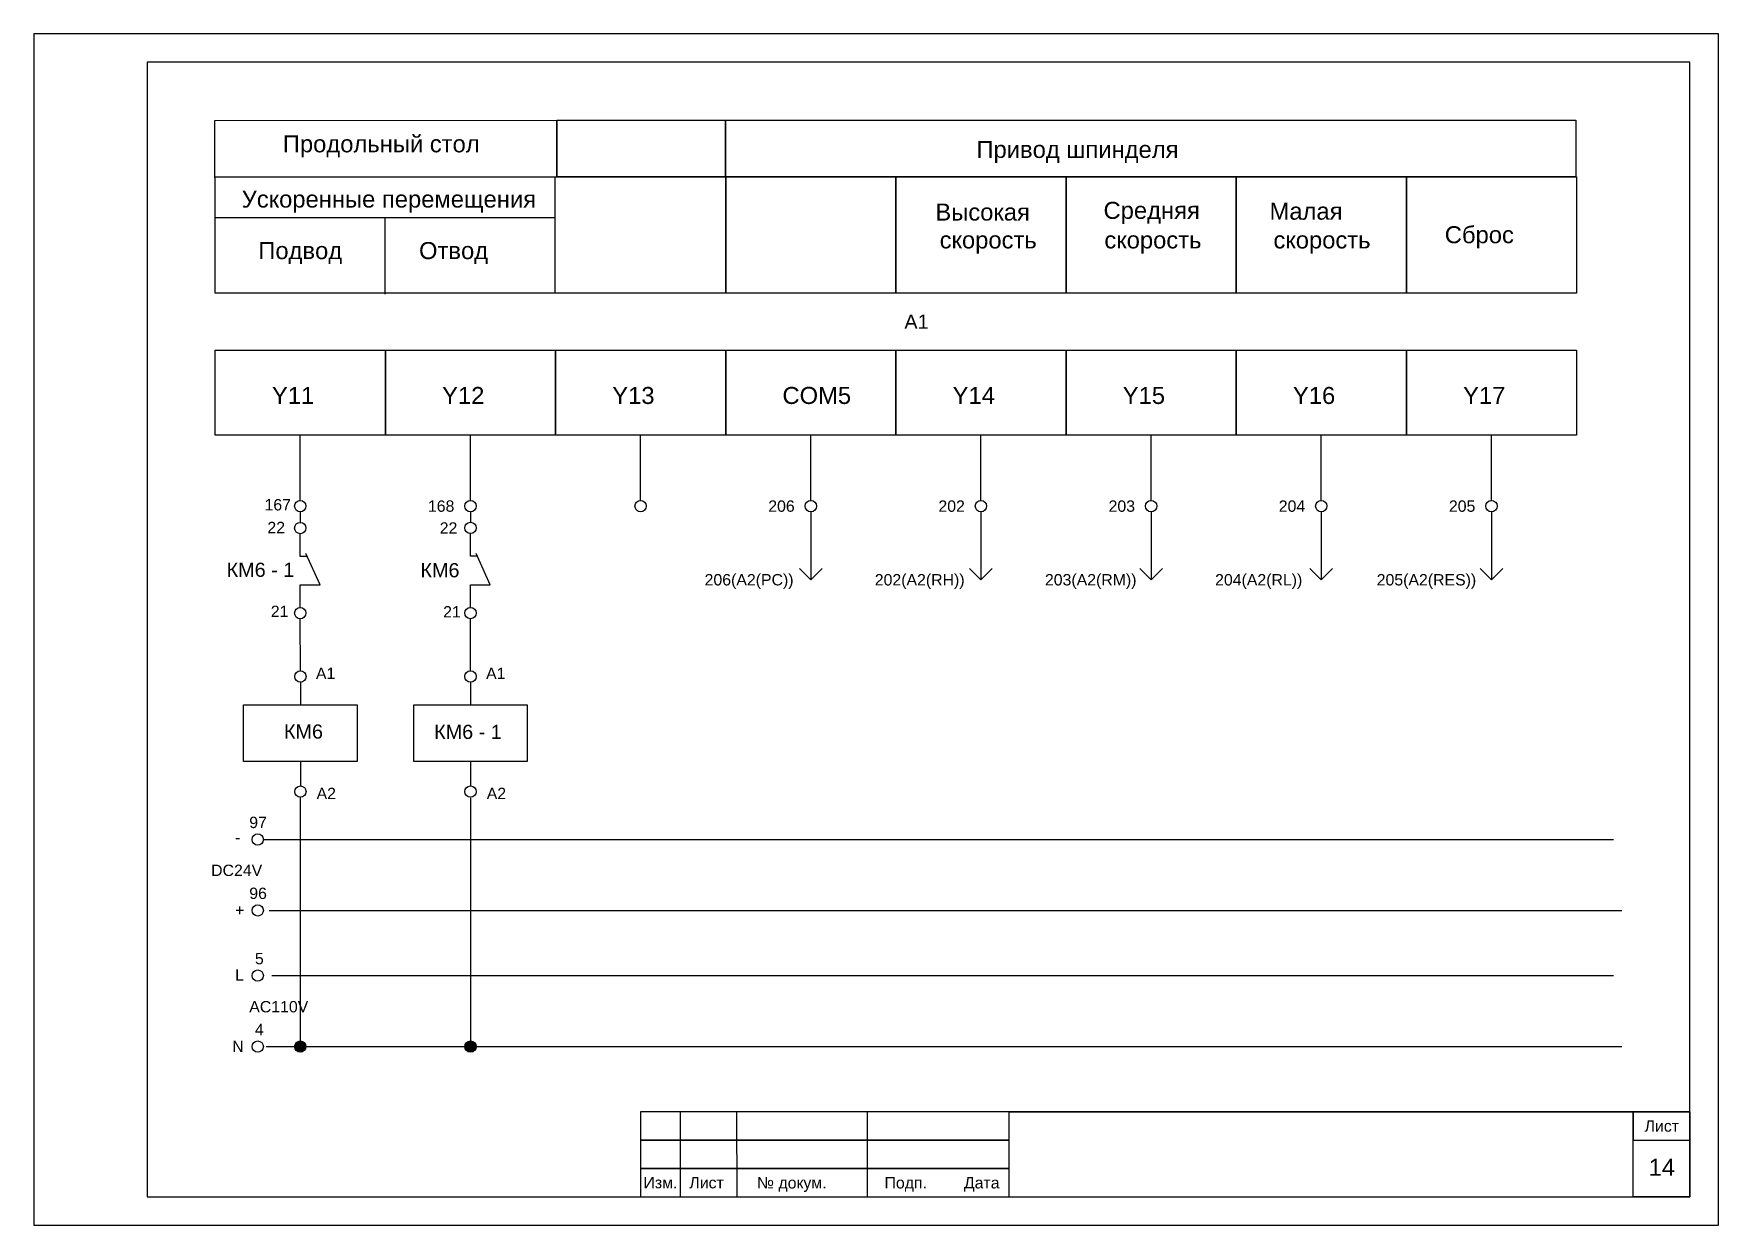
# Model space of a CAD drawing. Header units: millimetres. Extents: x 2144 to 8705, y -937 to 1906.
# Drawn here: x 7700.4 to 7997.4, y 414.6 to 624.6 of the extents above; entities that cross this region are included whole.
import ezdxf

# ---------------------------------------------------------------- set-up
doc = ezdxf.new("R2010")
doc.units = ezdxf.units.MM
for name, color, linetype, lineweight in [('Маркировка', 7, 'Continuous', 25), ('Оформление', 7, 'Continuous', 30), ('Элементы', 7, 'Continuous', 30)]:
    doc.layers.add(name, color=color, linetype=linetype, lineweight=lineweight)
doc.styles.get("Standard").update_dxf_attribs({"font": 'arial.ttf'})

msp = doc.modelspace()

# ---------------------------------------------------------------- texts
at = {"layer": 'Маркировка'}
for s, height, p in [('A1', 2.5, (7853.93, 572.64)), ('167', 2, (7741.12, 540.63)), ('168', 2, (7769.93, 540.39)), ('206', 2, (7829.93, 540.39)), ('202', 2, (7859.93, 540.39)), ('203', 2, (7889.93, 540.39)), ('204', 2, (7919.93, 540.39)), ('205', 2, (7949.93, 540.39)), ('22', 2, (7741.63, 536.62)), ('22', 2, (7772.01, 536.53)), ('КМ6 - 1', 2.5, (7734.44, 528.92)), ('КМ6 ', 2.5, (7768.61, 528.84)), ('206(A2(PC))', 2, (7818.71, 527.41)), ('202(A2(RH))', 2, (7848.71, 527.41)), ('203(A2(RM))', 2, (7878.71, 527.41)), ('204(A2(RL))', 2, (7908.71, 527.41)), ('205(A2(RES))', 2, (7937.2, 527.41)), ('21', 2, (7742.23, 521.84)), ('21', 2, (7772.61, 521.76)), ('A1', 2, (7750.18, 510.91)), ('A1', 2, (7780.18, 510.91)), ('КМ6 ', 2.5, (7744.54, 500.41)), ('КМ6 - 1', 2.5, (7771.02, 500.35)), ('A2', 2, (7750.3, 489.75)), ('A2', 2, (7780.3, 489.75)), ('97', 2, (7738.43, 484.65)), ('-', 2, (7735.93, 482)), ('DC24V', 2, (7731.71, 476.2)), ('96', 2, (7738.43, 472.15)), ('+', 2, (7735.93, 469.17)), ('5', 2, (7739.43, 460.65)), ('L', 2, (7735.93, 457.75)), ('AC110V', 2, (7738.43, 452.17)), ('4', 2, (7739.43, 448.15)), ('N', 2, (7735.43, 445.17))]:
    msp.add_text(s, height=height, dxfattribs=at).set_placement(p)
at = {"layer": 'Оформление'}
for s, height, p in [('Продольный стол', 3, (7744.35, 603.74)), ('Привод шпинделя', 3, (7866.63, 602.75)), ('Ускоренные перемещения', 3, (7737.1, 594)), ('Высокая', 3, (7859.39, 591.71)), ('Средняя', 3, (7889.04, 592.01)), ('Малая', 3, (7918.31, 591.87)), ('скорость', 3, (7860.15, 586.8)), ('скорость', 3, (7889.19, 586.8)), ('скорость', 3, (7919, 586.8)), ('Сброс', 3, (7949.2, 587.72)), ('Подвод', 3, (7740.02, 584.92)), ('Отвод', 3, (7768.36, 584.92)), ('Лист', 2, (7984.43, 431.14)), ('14', 3, (7985.14, 423.37)), ('Изм.', 2, (7807.93, 421.16)), ('Лист', 2, (7816.02, 421.15)), ('№ докум.', 2, (7827.95, 421.13)), ('Подп.', 2, (7850.43, 421.14)), ('Дата', 2, (7864.43, 421.14))]:
    msp.add_text(s, height=height, dxfattribs=at).set_placement(p)
at = {"layer": 'Элементы'}
for s, p in [('Y11', (7742.43, 559.39)), ('Y12', (7772.43, 559.39)), ('Y13', (7802.43, 559.39)), ('COM5', (7832.43, 559.39)), ('Y14', (7862.43, 559.39)), ('Y15', (7892.43, 559.39)), ('Y16', (7922.43, 559.39)), ('Y17', (7952.43, 559.39))]:
    msp.add_text(s, height=3, dxfattribs=at).set_placement(p)

# ---------------------------------------------------------------- hatches: boundary and pattern name
at = {"layer": 'Элементы'}
h = msp.add_hatch(color=256, dxfattribs=at)
h.dxf.hatch_style = 1
h.paths.add_polyline_path([(7748.43, 446.14, 1), (7746.43, 446.14, 1)])
h = msp.add_hatch(color=256, dxfattribs=at)
h.dxf.hatch_style = 1
h.paths.add_polyline_path([(7778.43, 446.14, 1), (7776.43, 446.14, 1)])

# ---------------------------------------------------------------- linework, layer by layer
at = {"layer": 'Оформление'}
for p, q in [((7992.43, 619.64), (7720.43, 619.64)), ((7720.43, 619.64), (7720.43, 419.64)), ((7992.43, 419.64), (7992.43, 619.64)), ((7732.43, 592.25), (7792.35, 592.25)), ((7762.39, 578.74), (7762.39, 592.25)), ((7720.43, 419.64), (7992.43, 419.64)), ((7807.43, 419.64), (7992.43, 419.64)), ((7807.43, 419.64), (7992.43, 419.64)), ((7807.43, 419.64), (7992.43, 419.64))]:
    msp.add_line(p, q, dxfattribs=at)
at = {"layer": 'Оформление', "lineweight": 35}
msp.add_line((7872.43, 434.64), (7992.43, 434.64), dxfattribs=at)
at = {"layer": 'Оформление'}
for points in [[(7997.43, 624.64), (7700.43, 624.64), (7700.43, 414.64), (7997.43, 414.64)], [(7792.67, 599.39), (7732.35, 599.32), (7732.35, 609.32), (7792.67, 609.39)], [(7822.41, 599.39), (7792.67, 599.39), (7792.67, 609.39), (7822.41, 609.39)], [(7972.32, 599.39), (7822.41, 599.39), (7822.41, 609.39), (7972.32, 609.39)], [(7822.43, 578.89), (7732.43, 578.89), (7732.43, 599.39), (7822.43, 599.39)], [(7822.39, 578.92), (7792.39, 578.92), (7792.39, 599.42), (7822.39, 599.42)], [(7852.43, 578.89), (7822.43, 578.89), (7822.43, 599.39), (7852.43, 599.39)], [(7882.43, 578.89), (7852.43, 578.89), (7852.43, 599.39), (7882.43, 599.39)], [(7912.43, 578.89), (7882.43, 578.89), (7882.43, 599.39), (7912.43, 599.39)], [(7942.43, 578.89), (7912.43, 578.89), (7912.43, 599.39), (7942.43, 599.39)], [(7972.43, 578.89), (7942.43, 578.89), (7942.43, 599.39), (7972.43, 599.39)], [(7807.43, 419.64), (7824.43, 419.64), (7824.4, 434.64), (7807.4, 434.64)], [(7807.43, 429.64), (7872.43, 429.64), (7872.43, 434.64), (7807.43, 434.64)], [(7807.43, 419.64), (7814.43, 419.64), (7814.43, 434.64), (7807.43, 434.64)], [(7807.43, 419.64), (7847.43, 419.64), (7847.43, 434.64), (7807.43, 434.64)], [(7992.43, 419.64), (7982.43, 419.64), (7982.43, 434.64), (7992.43, 434.64)], [(7992.43, 434.64), (7982.43, 434.64), (7982.43, 429.64), (7992.43, 429.64)], [(7807.43, 424.64), (7872.43, 424.64), (7872.43, 429.64), (7807.43, 429.64)], [(7807.43, 419.64), (7872.43, 419.64), (7872.43, 424.64), (7807.43, 424.64)]]:
    msp.add_lwpolyline(points, close=True, dxfattribs=at)
at = {"layer": 'Элементы'}
for p, q in [((7747.43, 542.39), (7747.43, 553.89)), ((7777.43, 542.39), (7777.43, 553.89)), ((7807.43, 542.39), (7807.43, 553.89)), ((7837.43, 542.39), (7837.43, 553.89)), ((7867.43, 542.39), (7867.43, 553.89)), ((7897.43, 542.39), (7897.43, 553.89)), ((7927.43, 542.39), (7927.43, 553.89)), ((7957.43, 542.39), (7957.43, 553.89)), ((7747.43, 540.39), (7747.43, 538.53)), ((7777.43, 540.39), (7777.43, 538.54)), ((7837.43, 540.39), (7837.43, 528.39)), ((7867.43, 540.39), (7867.43, 528.39)), ((7897.43, 540.39), (7897.43, 528.39)), ((7927.43, 540.39), (7927.43, 528.39)), ((7957.43, 540.39), (7957.43, 528.39)), ((7747.43, 532.53), (7747.43, 536.53)), ((7777.43, 532.54), (7777.43, 536.54)), ((7748.65, 532.53), (7747.43, 532.53)), ((7750.93, 527.53), (7748.43, 533.03)), ((7778.65, 532.54), (7777.43, 532.54)), ((7780.93, 527.54), (7778.43, 533.04)), ((7837.43, 528.39), (7835.43, 530.39)), ((7837.43, 528.39), (7839.43, 530.39)), ((7867.43, 528.39), (7865.43, 530.39)), ((7867.43, 528.39), (7869.43, 530.39)), ((7897.43, 528.39), (7895.43, 530.39)), ((7897.43, 528.39), (7899.43, 530.39)), ((7927.43, 528.39), (7925.43, 530.39)), ((7927.43, 528.39), (7929.43, 530.39)), ((7957.43, 528.39), (7955.43, 530.39)), ((7957.43, 528.39), (7959.43, 530.39)), ((7747.43, 523.53), (7747.43, 527.53)), ((7747.43, 527.53), (7750.93, 527.53)), ((7777.43, 523.54), (7777.43, 527.54)), ((7777.43, 527.54), (7780.93, 527.54)), ((7747.44, 512.36), (7747.43, 521.54)), ((7777.44, 512.36), (7777.43, 521.54)), ((7747.44, 510.36), (7747.44, 506.36)), ((7747.44, 510.36), (7747.44, 506.36)), ((7777.44, 510.36), (7777.44, 506.36)), ((7777.44, 510.36), (7777.44, 506.36)), ((7747.44, 496.36), (7747.44, 492.07)), ((7777.44, 496.36), (7777.44, 492.07)), ((7747.43, 490.07), (7747.43, 446.14)), ((7777.43, 489.96), (7777.43, 446.14)), ((7740.93, 482.64), (7978.93, 482.64)), ((7741.93, 470.14), (7980.43, 470.14)), ((7742.43, 458.64), (7978.93, 458.64)), ((7741.43, 446.14), (7980.43, 446.14))]:
    msp.add_line(p, q, dxfattribs=at)
for points in [[(7762.43, 553.89), (7732.43, 553.89), (7732.43, 568.89), (7762.43, 568.89)], [(7792.43, 553.89), (7762.43, 553.89), (7762.43, 568.89), (7792.43, 568.89)], [(7822.43, 553.89), (7792.43, 553.89), (7792.43, 568.89), (7822.43, 568.89)], [(7852.43, 553.89), (7822.43, 553.89), (7822.43, 568.89), (7852.43, 568.89)], [(7882.43, 553.89), (7852.43, 553.89), (7852.43, 568.89), (7882.43, 568.89)], [(7912.43, 553.89), (7882.43, 553.89), (7882.43, 568.89), (7912.43, 568.89)], [(7942.43, 553.89), (7912.43, 553.89), (7912.43, 568.89), (7942.43, 568.89)], [(7972.43, 553.89), (7942.43, 553.89), (7942.43, 568.89), (7972.43, 568.89)], [(7737.44, 506.36), (7757.44, 506.36), (7757.44, 496.36), (7737.44, 496.36)], [(7767.44, 506.36), (7787.44, 506.36), (7787.44, 496.36), (7767.44, 496.36)]]:
    msp.add_lwpolyline(points, close=True, dxfattribs=at)
for centre in [(7747.43, 541.39), (7777.43, 541.39), (7807.43, 541.39), (7837.43, 541.39), (7867.43, 541.39), (7897.43, 541.39), (7927.43, 541.39), (7957.43, 541.39), (7747.43, 537.53), (7777.43, 537.54), (7747.43, 522.53), (7777.43, 522.54), (7747.44, 511.36), (7777.44, 511.36), (7747.44, 491.07), (7777.44, 491.07), (7739.93, 482.64), (7739.93, 470.14), (7739.93, 458.64), (7739.93, 446.14), (7747.43, 446.14), (7777.43, 446.14)]:
    msp.add_circle(centre, 1, dxfattribs=at)

msp.set_redraw_order([(e.dxf.handle, doc.entitydb.next_handle()) for e in msp.query("TEXT MTEXT ATTDEF DIMENSION ARC_DIMENSION")])  # texts and dimensions are drawn at this point

doc.saveas('drawing.dxf')
